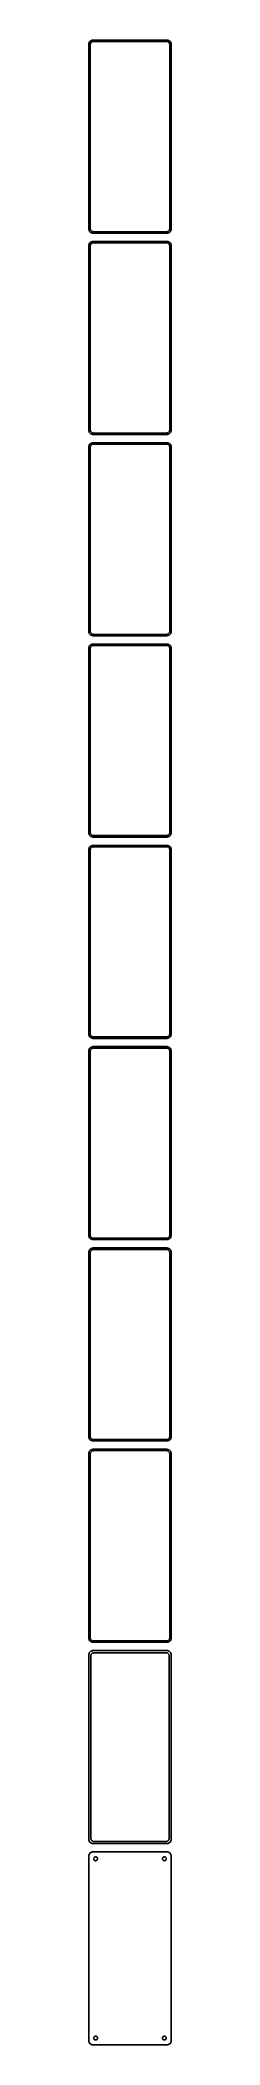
# Model space of a CAD drawing. Header units: metres. Extents: x -45 to 45, y 2085 to 4266.
import ezdxf

# ---------------------------------------------------------------- set-up
doc = ezdxf.new("R2010")
doc.units = ezdxf.units.M

msp = doc.modelspace()

# ---------------------------------------------------------------- linework, layer by layer
for p, q in [((-44.9606, 4261.63), (-45, 4261)), ((-45, 4261), (-45, 4061)), ((-44.8429, 4262.24), (-44.9606, 4261.63)), ((-44.6489, 4262.84), (-44.8429, 4262.24)), ((-44.3815, 4263.41), (-44.6489, 4262.84)), ((-44.0451, 4263.94), (-44.3815, 4263.41)), ((-43.6448, 4264.42), (-44.0451, 4263.94)), ((-43.1871, 4264.85), (-43.6448, 4264.42)), ((-43.5, 4260.5), (-43.4685, 4261)), ((-43.5, 4061.5), (-43.5, 4260.5)), ((-43.4685, 4261), (-43.3743, 4261.49)), ((-43.3743, 4261.49), (-43.2191, 4261.97)), ((-43.2191, 4261.97), (-43.0052, 4262.43)), ((-42.6791, 4265.22), (-43.1871, 4264.85)), ((-43.0052, 4262.43), (-42.7361, 4262.85)), ((-42.7361, 4262.85), (-42.4159, 4263.24)), ((-42.1289, 4265.52), (-42.6791, 4265.22)), ((-42.4159, 4263.24), (-42.0497, 4263.58)), ((-41.5451, 4265.76), (-42.1289, 4265.52)), ((-42.0497, 4263.58), (-41.6433, 4263.88)), ((-41.6433, 4263.88), (-41.2031, 4264.12)), ((-40.9369, 4265.91), (-41.5451, 4265.76)), ((-41.2031, 4264.12), (-40.7361, 4264.3)), ((-40.3139, 4265.99), (-40.9369, 4265.91)), ((-40.7361, 4264.3), (-40.2495, 4264.43)), ((40.3139, 4265.99), (-40.3139, 4265.99)), ((-40.2495, 4264.43), (-39.7512, 4264.49)), ((-39.7512, 4264.49), (39.7512, 4264.49)), ((39.7512, 4264.49), (40.2495, 4264.43)), ((40.2495, 4264.43), (40.7361, 4264.3)), ((40.9369, 4265.91), (40.3139, 4265.99)), ((40.7361, 4264.3), (41.2031, 4264.12)), ((41.5451, 4265.76), (40.9369, 4265.91)), ((41.2031, 4264.12), (41.6433, 4263.88)), ((42.1289, 4265.52), (41.5451, 4265.76)), ((41.6433, 4263.88), (42.0497, 4263.58)), ((42.0497, 4263.58), (42.4159, 4263.24)), ((42.6791, 4265.22), (42.1289, 4265.52)), ((42.4159, 4263.24), (42.7361, 4262.85)), ((43.1871, 4264.85), (42.6791, 4265.22)), ((42.7361, 4262.85), (43.0052, 4262.43)), ((43.0052, 4262.43), (43.2191, 4261.97)), ((43.6448, 4264.42), (43.1871, 4264.85)), ((43.2191, 4261.97), (43.3743, 4261.49)), ((43.3743, 4261.49), (43.4685, 4261)), ((43.4685, 4261), (43.5, 4260.5)), ((43.5, 4260.5), (43.5, 4061.5)), ((44.0451, 4263.94), (43.6448, 4264.42)), ((44.3815, 4263.41), (44.0451, 4263.94)), ((44.6489, 4262.84), (44.3815, 4263.41)), ((44.8429, 4262.24), (44.6489, 4262.84)), ((44.9606, 4261.63), (44.8429, 4262.24)), ((45, 4261), (44.9606, 4261.63)), ((45, 4061), (45, 4261)), ((-45, 4061), (-44.9606, 4060.37)), ((-44.9606, 4060.37), (-44.8429, 4059.76)), ((-44.8429, 4059.76), (-44.6489, 4059.16)), ((-44.6489, 4059.16), (-44.3815, 4058.59)), ((-44.3815, 4058.59), (-44.0451, 4058.06)), ((-44.0451, 4058.06), (-43.6448, 4057.58)), ((-43.6448, 4057.58), (-43.1871, 4057.15)), ((-43.4685, 4061), (-43.5, 4061.5)), ((-43.3743, 4060.51), (-43.4685, 4061)), ((-43.2191, 4060.03), (-43.3743, 4060.51)), ((-43.0052, 4059.57), (-43.2191, 4060.03)), ((-43.1871, 4057.15), (-42.6791, 4056.78)), ((-42.7361, 4059.15), (-43.0052, 4059.57)), ((-42.4159, 4058.76), (-42.7361, 4059.15)), ((-42.6791, 4056.78), (-42.1289, 4056.48)), ((-42.0497, 4058.42), (-42.4159, 4058.76)), ((-41.6433, 4058.12), (-42.0497, 4058.42)), ((-41.2031, 4057.88), (-41.6433, 4058.12)), ((-40.7361, 4057.7), (-41.2031, 4057.88)), ((-40.2495, 4057.57), (-40.7361, 4057.7)), ((-39.7512, 4057.51), (-40.2495, 4057.57)), ((39.7512, 4057.51), (-39.7512, 4057.51)), ((40.2495, 4057.57), (39.7512, 4057.51)), ((40.7361, 4057.7), (40.2495, 4057.57)), ((41.2031, 4057.88), (40.7361, 4057.7)), ((41.6433, 4058.12), (41.2031, 4057.88)), ((42.0497, 4058.42), (41.6433, 4058.12)), ((42.4159, 4058.76), (42.0497, 4058.42)), ((42.1289, 4056.48), (42.6791, 4056.78)), ((42.7361, 4059.15), (42.4159, 4058.76)), ((42.6791, 4056.78), (43.1871, 4057.15)), ((43.0052, 4059.57), (42.7361, 4059.15)), ((43.2191, 4060.03), (43.0052, 4059.57)), ((43.1871, 4057.15), (43.6448, 4057.58)), ((43.3743, 4060.51), (43.2191, 4060.03)), ((43.4685, 4061), (43.3743, 4060.51)), ((43.5, 4061.5), (43.4685, 4061)), ((43.6448, 4057.58), (44.0451, 4058.06)), ((44.0451, 4058.06), (44.3815, 4058.59)), ((44.3815, 4058.59), (44.6489, 4059.16)), ((44.6489, 4059.16), (44.8429, 4059.76)), ((44.8429, 4059.76), (44.9606, 4060.37)), ((44.9606, 4060.37), (45, 4061)), ((-44.9606, 4042.63), (-45, 4042)), ((-45, 4042), (-45, 3842)), ((-44.8429, 4043.24), (-44.9606, 4042.63)), ((-44.6489, 4043.84), (-44.8429, 4043.24)), ((-44.3815, 4044.41), (-44.6489, 4043.84)), ((-44.0451, 4044.94), (-44.3815, 4044.41)), ((-43.6448, 4045.42), (-44.0451, 4044.94)), ((-43.1871, 4045.85), (-43.6448, 4045.42)), ((-43.5, 4041.5), (-43.4685, 4042)), ((-43.5, 3842.5), (-43.5, 4041.5)), ((-43.4685, 4042), (-43.3743, 4042.49)), ((-43.3743, 4042.49), (-43.2191, 4042.97)), ((-43.2191, 4042.97), (-43.0052, 4043.43)), ((-42.6791, 4046.22), (-43.1871, 4045.85)), ((-43.0052, 4043.43), (-42.7361, 4043.85)), ((-42.7361, 4043.85), (-42.4159, 4044.24)), ((-42.1289, 4046.52), (-42.6791, 4046.22)), ((-42.4159, 4044.24), (-42.0497, 4044.58)), ((-42.1289, 4056.48), (-41.5451, 4056.24)), ((-41.5451, 4046.76), (-42.1289, 4046.52)), ((-42.0497, 4044.58), (-41.6433, 4044.88)), ((-41.6433, 4044.88), (-41.2031, 4045.12)), ((-41.5451, 4056.24), (-40.9369, 4056.09)), ((-40.9369, 4046.91), (-41.5451, 4046.76)), ((-41.2031, 4045.12), (-40.7361, 4045.3)), ((-40.9369, 4056.09), (-40.3139, 4056.01)), ((-40.3139, 4046.99), (-40.9369, 4046.91)), ((-40.7361, 4045.3), (-40.2495, 4045.43)), ((-40.3139, 4056.01), (40.3139, 4056.01)), ((40.3139, 4046.99), (-40.3139, 4046.99)), ((-40.2495, 4045.43), (-39.7512, 4045.49)), ((-39.7512, 4045.49), (39.7512, 4045.49)), ((39.7512, 4045.49), (40.2495, 4045.43)), ((40.2495, 4045.43), (40.7361, 4045.3)), ((40.3139, 4056.01), (40.9369, 4056.09)), ((40.9369, 4046.91), (40.3139, 4046.99)), ((40.7361, 4045.3), (41.2031, 4045.12)), ((40.9369, 4056.09), (41.5451, 4056.24)), ((41.5451, 4046.76), (40.9369, 4046.91)), ((41.2031, 4045.12), (41.6433, 4044.88)), ((41.5451, 4056.24), (42.1289, 4056.48)), ((42.1289, 4046.52), (41.5451, 4046.76)), ((41.6433, 4044.88), (42.0497, 4044.58)), ((42.0497, 4044.58), (42.4159, 4044.24)), ((42.6791, 4046.22), (42.1289, 4046.52)), ((42.4159, 4044.24), (42.7361, 4043.85)), ((43.1871, 4045.85), (42.6791, 4046.22)), ((42.7361, 4043.85), (43.0052, 4043.43)), ((43.0052, 4043.43), (43.2191, 4042.97)), ((43.6448, 4045.42), (43.1871, 4045.85)), ((43.2191, 4042.97), (43.3743, 4042.49)), ((43.3743, 4042.49), (43.4685, 4042)), ((43.4685, 4042), (43.5, 4041.5)), ((43.5, 4041.5), (43.5, 3842.5)), ((44.0451, 4044.94), (43.6448, 4045.42)), ((44.3815, 4044.41), (44.0451, 4044.94)), ((44.6489, 4043.84), (44.3815, 4044.41)), ((44.8429, 4043.24), (44.6489, 4043.84)), ((44.9606, 4042.63), (44.8429, 4043.24)), ((45, 4042), (44.9606, 4042.63)), ((45, 3842), (45, 4042)), ((-45, 3842), (-44.9606, 3841.37)), ((-44.9606, 3841.37), (-44.8429, 3840.76)), ((-44.8429, 3840.76), (-44.6489, 3840.16)), ((-44.6489, 3840.16), (-44.3815, 3839.59)), ((-44.3815, 3839.59), (-44.0451, 3839.06)), ((-44.0451, 3839.06), (-43.6448, 3838.58)), ((-43.6448, 3838.58), (-43.1871, 3838.15)), ((-43.4685, 3842), (-43.5, 3842.5)), ((-43.3743, 3841.51), (-43.4685, 3842)), ((-43.2191, 3841.03), (-43.3743, 3841.51)), ((-43.0052, 3840.57), (-43.2191, 3841.03)), ((-42.7361, 3840.15), (-43.0052, 3840.57)), ((-42.4159, 3839.76), (-42.7361, 3840.15)), ((-42.0497, 3839.42), (-42.4159, 3839.76)), ((-41.6433, 3839.12), (-42.0497, 3839.42)), ((-41.2031, 3838.88), (-41.6433, 3839.12)), ((-40.7361, 3838.7), (-41.2031, 3838.88)), ((-40.2495, 3838.57), (-40.7361, 3838.7)), ((-39.7512, 3838.51), (-40.2495, 3838.57)), ((40.2495, 3838.57), (39.7512, 3838.51)), ((40.7361, 3838.7), (40.2495, 3838.57)), ((41.2031, 3838.88), (40.7361, 3838.7)), ((41.6433, 3839.12), (41.2031, 3838.88)), ((42.0497, 3839.42), (41.6433, 3839.12)), ((42.4159, 3839.76), (42.0497, 3839.42)), ((42.7361, 3840.15), (42.4159, 3839.76)), ((43.0052, 3840.57), (42.7361, 3840.15)), ((43.2191, 3841.03), (43.0052, 3840.57)), ((43.1871, 3838.15), (43.6448, 3838.58)), ((43.3743, 3841.51), (43.2191, 3841.03)), ((43.4685, 3842), (43.3743, 3841.51)), ((43.5, 3842.5), (43.4685, 3842)), ((43.6448, 3838.58), (44.0451, 3839.06)), ((44.0451, 3839.06), (44.3815, 3839.59)), ((44.3815, 3839.59), (44.6489, 3840.16)), ((44.6489, 3840.16), (44.8429, 3840.76)), ((44.8429, 3840.76), (44.9606, 3841.37)), ((44.9606, 3841.37), (45, 3842)), ((-44.9606, 3823.63), (-45, 3823)), ((-45, 3823), (-45, 3623)), ((-44.8429, 3824.24), (-44.9606, 3823.63)), ((-44.6489, 3824.84), (-44.8429, 3824.24)), ((-44.3815, 3825.41), (-44.6489, 3824.84)), ((-44.0451, 3825.94), (-44.3815, 3825.41)), ((-43.6448, 3826.42), (-44.0451, 3825.94)), ((-43.1871, 3826.85), (-43.6448, 3826.42)), ((-43.5, 3822.5), (-43.4685, 3823)), ((-43.5, 3623.5), (-43.5, 3822.5)), ((-43.4685, 3823), (-43.3743, 3823.49)), ((-43.3743, 3823.49), (-43.2191, 3823.97)), ((-43.2191, 3823.97), (-43.0052, 3824.43)), ((-43.1871, 3838.15), (-42.6791, 3837.78)), ((-42.6791, 3827.22), (-43.1871, 3826.85)), ((-43.0052, 3824.43), (-42.7361, 3824.85)), ((-42.7361, 3824.85), (-42.4159, 3825.24)), ((-42.6791, 3837.78), (-42.1289, 3837.48)), ((-42.1289, 3827.52), (-42.6791, 3827.22)), ((-42.4159, 3825.24), (-42.0497, 3825.58)), ((-42.1289, 3837.48), (-41.5451, 3837.24)), ((-41.5451, 3827.76), (-42.1289, 3827.52)), ((-42.0497, 3825.58), (-41.6433, 3825.88)), ((-41.6433, 3825.88), (-41.2031, 3826.12)), ((-41.5451, 3837.24), (-40.9369, 3837.09)), ((-40.9369, 3827.91), (-41.5451, 3827.76)), ((-41.2031, 3826.12), (-40.7361, 3826.3)), ((-40.9369, 3837.09), (-40.3139, 3837.01)), ((-40.3139, 3827.99), (-40.9369, 3827.91)), ((-40.7361, 3826.3), (-40.2495, 3826.43)), ((-40.3139, 3837.01), (40.3139, 3837.01)), ((40.3139, 3827.99), (-40.3139, 3827.99)), ((-40.2495, 3826.43), (-39.7512, 3826.49)), ((39.7512, 3838.51), (-39.7512, 3838.51)), ((-39.7512, 3826.49), (39.7512, 3826.49)), ((39.7512, 3826.49), (40.2495, 3826.43)), ((40.2495, 3826.43), (40.7361, 3826.3)), ((40.3139, 3837.01), (40.9369, 3837.09)), ((40.9369, 3827.91), (40.3139, 3827.99)), ((40.7361, 3826.3), (41.2031, 3826.12)), ((40.9369, 3837.09), (41.5451, 3837.24)), ((41.5451, 3827.76), (40.9369, 3827.91)), ((41.2031, 3826.12), (41.6433, 3825.88)), ((41.5451, 3837.24), (42.1289, 3837.48)), ((42.1289, 3827.52), (41.5451, 3827.76)), ((41.6433, 3825.88), (42.0497, 3825.58)), ((42.0497, 3825.58), (42.4159, 3825.24)), ((42.1289, 3837.48), (42.6791, 3837.78)), ((42.6791, 3827.22), (42.1289, 3827.52)), ((42.4159, 3825.24), (42.7361, 3824.85)), ((42.6791, 3837.78), (43.1871, 3838.15)), ((43.1871, 3826.85), (42.6791, 3827.22)), ((42.7361, 3824.85), (43.0052, 3824.43)), ((43.0052, 3824.43), (43.2191, 3823.97)), ((43.6448, 3826.42), (43.1871, 3826.85)), ((43.2191, 3823.97), (43.3743, 3823.49)), ((43.3743, 3823.49), (43.4685, 3823)), ((43.4685, 3823), (43.5, 3822.5)), ((43.5, 3822.5), (43.5, 3623.5)), ((44.0451, 3825.94), (43.6448, 3826.42)), ((44.3815, 3825.41), (44.0451, 3825.94)), ((44.6489, 3824.84), (44.3815, 3825.41)), ((44.8429, 3824.24), (44.6489, 3824.84)), ((44.9606, 3823.63), (44.8429, 3824.24)), ((45, 3823), (44.9606, 3823.63)), ((45, 3623), (45, 3823)), ((-45, 3623), (-44.9606, 3622.37)), ((-44.9606, 3622.37), (-44.8429, 3621.76)), ((-44.8429, 3621.76), (-44.6489, 3621.16)), ((-44.6489, 3621.16), (-44.3815, 3620.59)), ((-44.3815, 3620.59), (-44.0451, 3620.06)), ((-43.4685, 3623), (-43.5, 3623.5)), ((-43.3743, 3622.51), (-43.4685, 3623)), ((-43.2191, 3622.03), (-43.3743, 3622.51)), ((-43.0052, 3621.57), (-43.2191, 3622.03)), ((-42.7361, 3621.15), (-43.0052, 3621.57)), ((-42.4159, 3620.76), (-42.7361, 3621.15)), ((-42.0497, 3620.42), (-42.4159, 3620.76)), ((42.4159, 3620.76), (42.0497, 3620.42)), ((42.7361, 3621.15), (42.4159, 3620.76)), ((43.0052, 3621.57), (42.7361, 3621.15)), ((43.2191, 3622.03), (43.0052, 3621.57)), ((43.3743, 3622.51), (43.2191, 3622.03)), ((43.4685, 3623), (43.3743, 3622.51)), ((43.5, 3623.5), (43.4685, 3623)), ((44.0451, 3620.06), (44.3815, 3620.59)), ((44.3815, 3620.59), (44.6489, 3621.16)), ((44.6489, 3621.16), (44.8429, 3621.76)), ((44.8429, 3621.76), (44.9606, 3622.37)), ((44.9606, 3622.37), (45, 3623)), ((-44.9606, 3604.63), (-45, 3604)), ((-45, 3604), (-45, 3404)), ((-44.8429, 3605.24), (-44.9606, 3604.63)), ((-44.6489, 3605.84), (-44.8429, 3605.24)), ((-44.3815, 3606.41), (-44.6489, 3605.84)), ((-44.0451, 3606.94), (-44.3815, 3606.41)), ((-44.0451, 3620.06), (-43.6448, 3619.58)), ((-43.6448, 3607.42), (-44.0451, 3606.94)), ((-43.6448, 3619.58), (-43.1871, 3619.15)), ((-43.1871, 3607.85), (-43.6448, 3607.42)), ((-43.5, 3603.5), (-43.4685, 3604)), ((-43.5, 3404.5), (-43.5, 3603.5)), ((-43.4685, 3604), (-43.3743, 3604.49)), ((-43.3743, 3604.49), (-43.2191, 3604.97)), ((-43.2191, 3604.97), (-43.0052, 3605.43)), ((-43.1871, 3619.15), (-42.6791, 3618.78)), ((-42.6791, 3608.22), (-43.1871, 3607.85)), ((-43.0052, 3605.43), (-42.7361, 3605.85)), ((-42.7361, 3605.85), (-42.4159, 3606.24)), ((-42.6791, 3618.78), (-42.1289, 3618.48)), ((-42.1289, 3608.52), (-42.6791, 3608.22)), ((-42.4159, 3606.24), (-42.0497, 3606.58)), ((-42.1289, 3618.48), (-41.5451, 3618.24)), ((-41.5451, 3608.76), (-42.1289, 3608.52)), ((-41.6433, 3620.12), (-42.0497, 3620.42)), ((-42.0497, 3606.58), (-41.6433, 3606.88)), ((-41.2031, 3619.88), (-41.6433, 3620.12)), ((-41.6433, 3606.88), (-41.2031, 3607.12)), ((-41.5451, 3618.24), (-40.9369, 3618.09)), ((-40.9369, 3608.91), (-41.5451, 3608.76)), ((-40.7361, 3619.7), (-41.2031, 3619.88)), ((-41.2031, 3607.12), (-40.7361, 3607.3)), ((-40.9369, 3618.09), (-40.3139, 3618.01)), ((-40.3139, 3608.99), (-40.9369, 3608.91)), ((-40.2495, 3619.57), (-40.7361, 3619.7)), ((-40.7361, 3607.3), (-40.2495, 3607.43)), ((-40.3139, 3618.01), (40.3139, 3618.01)), ((40.3139, 3608.99), (-40.3139, 3608.99)), ((-39.7512, 3619.51), (-40.2495, 3619.57)), ((-40.2495, 3607.43), (-39.7512, 3607.49)), ((39.7512, 3619.51), (-39.7512, 3619.51)), ((-39.7512, 3607.49), (39.7512, 3607.49)), ((40.2495, 3619.57), (39.7512, 3619.51)), ((39.7512, 3607.49), (40.2495, 3607.43)), ((40.7361, 3619.7), (40.2495, 3619.57)), ((40.2495, 3607.43), (40.7361, 3607.3)), ((40.3139, 3618.01), (40.9369, 3618.09)), ((40.9369, 3608.91), (40.3139, 3608.99)), ((41.2031, 3619.88), (40.7361, 3619.7)), ((40.7361, 3607.3), (41.2031, 3607.12)), ((40.9369, 3618.09), (41.5451, 3618.24)), ((41.5451, 3608.76), (40.9369, 3608.91)), ((41.6433, 3620.12), (41.2031, 3619.88)), ((41.2031, 3607.12), (41.6433, 3606.88)), ((41.5451, 3618.24), (42.1289, 3618.48)), ((42.1289, 3608.52), (41.5451, 3608.76)), ((42.0497, 3620.42), (41.6433, 3620.12)), ((41.6433, 3606.88), (42.0497, 3606.58)), ((42.0497, 3606.58), (42.4159, 3606.24)), ((42.1289, 3618.48), (42.6791, 3618.78)), ((42.6791, 3608.22), (42.1289, 3608.52)), ((42.4159, 3606.24), (42.7361, 3605.85)), ((42.6791, 3618.78), (43.1871, 3619.15)), ((43.1871, 3607.85), (42.6791, 3608.22)), ((42.7361, 3605.85), (43.0052, 3605.43)), ((43.0052, 3605.43), (43.2191, 3604.97)), ((43.1871, 3619.15), (43.6448, 3619.58)), ((43.6448, 3607.42), (43.1871, 3607.85)), ((43.2191, 3604.97), (43.3743, 3604.49)), ((43.3743, 3604.49), (43.4685, 3604)), ((43.4685, 3604), (43.5, 3603.5)), ((43.5, 3603.5), (43.5, 3404.5)), ((43.6448, 3619.58), (44.0451, 3620.06)), ((44.0451, 3606.94), (43.6448, 3607.42)), ((44.3815, 3606.41), (44.0451, 3606.94)), ((44.6489, 3605.84), (44.3815, 3606.41)), ((44.8429, 3605.24), (44.6489, 3605.84)), ((44.9606, 3604.63), (44.8429, 3605.24)), ((45, 3604), (44.9606, 3604.63)), ((45, 3404), (45, 3604)), ((-45, 3404), (-44.9606, 3403.37)), ((-44.9606, 3403.37), (-44.8429, 3402.76)), ((-44.8429, 3402.76), (-44.6489, 3402.16)), ((-43.4685, 3404), (-43.5, 3404.5)), ((-43.3743, 3403.51), (-43.4685, 3404)), ((-43.2191, 3403.03), (-43.3743, 3403.51)), ((-43.0052, 3402.57), (-43.2191, 3403.03)), ((-42.7361, 3402.15), (-43.0052, 3402.57)), ((43.0052, 3402.57), (42.7361, 3402.15)), ((43.2191, 3403.03), (43.0052, 3402.57)), ((43.3743, 3403.51), (43.2191, 3403.03)), ((43.4685, 3404), (43.3743, 3403.51)), ((43.5, 3404.5), (43.4685, 3404)), ((44.6489, 3402.16), (44.8429, 3402.76)), ((44.8429, 3402.76), (44.9606, 3403.37)), ((44.9606, 3403.37), (45, 3404)), ((-44.9606, 3385.63), (-45, 3385)), ((-45, 3385), (-45, 3185)), ((-44.8429, 3386.24), (-44.9606, 3385.63)), ((-44.6489, 3386.84), (-44.8429, 3386.24)), ((-44.6489, 3402.16), (-44.3815, 3401.59)), ((-44.3815, 3387.41), (-44.6489, 3386.84)), ((-44.3815, 3401.59), (-44.0451, 3401.06)), ((-44.0451, 3387.94), (-44.3815, 3387.41)), ((-44.0451, 3401.06), (-43.6448, 3400.58)), ((-43.6448, 3388.42), (-44.0451, 3387.94)), ((-43.6448, 3400.58), (-43.1871, 3400.15)), ((-43.1871, 3388.85), (-43.6448, 3388.42)), ((-43.5, 3384.5), (-43.4685, 3385)), ((-43.5, 3185.5), (-43.5, 3384.5)), ((-43.4685, 3385), (-43.3743, 3385.49)), ((-43.3743, 3385.49), (-43.2191, 3385.97)), ((-43.2191, 3385.97), (-43.0052, 3386.43)), ((-43.1871, 3400.15), (-42.6791, 3399.78)), ((-42.6791, 3389.22), (-43.1871, 3388.85)), ((-43.0052, 3386.43), (-42.7361, 3386.85)), ((-42.4159, 3401.76), (-42.7361, 3402.15)), ((-42.7361, 3386.85), (-42.4159, 3387.24)), ((-42.6791, 3399.78), (-42.1289, 3399.48)), ((-42.1289, 3389.52), (-42.6791, 3389.22)), ((-42.0497, 3401.42), (-42.4159, 3401.76)), ((-42.4159, 3387.24), (-42.0497, 3387.58)), ((-42.1289, 3399.48), (-41.5451, 3399.24)), ((-41.5451, 3389.76), (-42.1289, 3389.52)), ((-41.6433, 3401.12), (-42.0497, 3401.42)), ((-42.0497, 3387.58), (-41.6433, 3387.88)), ((-41.2031, 3400.88), (-41.6433, 3401.12)), ((-41.6433, 3387.88), (-41.2031, 3388.12)), ((-41.5451, 3399.24), (-40.9369, 3399.09)), ((-40.9369, 3389.91), (-41.5451, 3389.76)), ((-40.7361, 3400.7), (-41.2031, 3400.88)), ((-41.2031, 3388.12), (-40.7361, 3388.3)), ((-40.9369, 3399.09), (-40.3139, 3399.01)), ((-40.3139, 3389.99), (-40.9369, 3389.91)), ((-40.2495, 3400.57), (-40.7361, 3400.7)), ((-40.7361, 3388.3), (-40.2495, 3388.43)), ((-40.3139, 3399.01), (40.3139, 3399.01)), ((40.3139, 3389.99), (-40.3139, 3389.99)), ((-39.7512, 3400.51), (-40.2495, 3400.57)), ((-40.2495, 3388.43), (-39.7512, 3388.49)), ((39.7512, 3400.51), (-39.7512, 3400.51)), ((-39.7512, 3388.49), (39.7512, 3388.49)), ((40.2495, 3400.57), (39.7512, 3400.51)), ((39.7512, 3388.49), (40.2495, 3388.43)), ((40.7361, 3400.7), (40.2495, 3400.57)), ((40.2495, 3388.43), (40.7361, 3388.3)), ((40.3139, 3399.01), (40.9369, 3399.09)), ((40.9369, 3389.91), (40.3139, 3389.99)), ((41.2031, 3400.88), (40.7361, 3400.7)), ((40.7361, 3388.3), (41.2031, 3388.12)), ((40.9369, 3399.09), (41.5451, 3399.24)), ((41.5451, 3389.76), (40.9369, 3389.91)), ((41.6433, 3401.12), (41.2031, 3400.88)), ((41.2031, 3388.12), (41.6433, 3387.88)), ((41.5451, 3399.24), (42.1289, 3399.48)), ((42.1289, 3389.52), (41.5451, 3389.76)), ((42.0497, 3401.42), (41.6433, 3401.12)), ((41.6433, 3387.88), (42.0497, 3387.58)), ((42.4159, 3401.76), (42.0497, 3401.42)), ((42.0497, 3387.58), (42.4159, 3387.24)), ((42.1289, 3399.48), (42.6791, 3399.78)), ((42.6791, 3389.22), (42.1289, 3389.52)), ((42.7361, 3402.15), (42.4159, 3401.76)), ((42.4159, 3387.24), (42.7361, 3386.85)), ((42.6791, 3399.78), (43.1871, 3400.15)), ((43.1871, 3388.85), (42.6791, 3389.22)), ((42.7361, 3386.85), (43.0052, 3386.43)), ((43.0052, 3386.43), (43.2191, 3385.97)), ((43.1871, 3400.15), (43.6448, 3400.58)), ((43.6448, 3388.42), (43.1871, 3388.85)), ((43.2191, 3385.97), (43.3743, 3385.49)), ((43.3743, 3385.49), (43.4685, 3385)), ((43.4685, 3385), (43.5, 3384.5)), ((43.5, 3384.5), (43.5, 3185.5)), ((43.6448, 3400.58), (44.0451, 3401.06)), ((44.0451, 3387.94), (43.6448, 3388.42)), ((44.0451, 3401.06), (44.3815, 3401.59)), ((44.3815, 3387.41), (44.0451, 3387.94)), ((44.3815, 3401.59), (44.6489, 3402.16)), ((44.6489, 3386.84), (44.3815, 3387.41)), ((44.8429, 3386.24), (44.6489, 3386.84)), ((44.9606, 3385.63), (44.8429, 3386.24)), ((45, 3385), (44.9606, 3385.63)), ((45, 3185), (45, 3385)), ((-45, 3185), (-44.9606, 3184.37)), ((-44.9606, 3184.37), (-44.8429, 3183.76)), ((-43.4685, 3185), (-43.5, 3185.5)), ((-43.3743, 3184.51), (-43.4685, 3185)), ((-43.2191, 3184.03), (-43.3743, 3184.51)), ((43.3743, 3184.51), (43.2191, 3184.03)), ((43.4685, 3185), (43.3743, 3184.51)), ((43.5, 3185.5), (43.4685, 3185)), ((44.8429, 3183.76), (44.9606, 3184.37)), ((44.9606, 3184.37), (45, 3185)), ((-44.9606, 3166.63), (-45, 3166)), ((-45, 3166), (-45, 2966)), ((-44.8429, 3167.24), (-44.9606, 3166.63)), ((-44.8429, 3183.76), (-44.6489, 3183.16)), ((-44.6489, 3167.84), (-44.8429, 3167.24)), ((-44.6489, 3183.16), (-44.3815, 3182.59)), ((-44.3815, 3168.41), (-44.6489, 3167.84)), ((-44.3815, 3182.59), (-44.0451, 3182.06)), ((-44.0451, 3168.94), (-44.3815, 3168.41)), ((-44.0451, 3182.06), (-43.6448, 3181.58)), ((-43.6448, 3169.42), (-44.0451, 3168.94)), ((-43.6448, 3181.58), (-43.1871, 3181.15)), ((-43.1871, 3169.85), (-43.6448, 3169.42)), ((-43.5, 3165.5), (-43.4685, 3166)), ((-43.5, 2966.5), (-43.5, 3165.5)), ((-43.4685, 3166), (-43.3743, 3166.49)), ((-43.3743, 3166.49), (-43.2191, 3166.97)), ((-43.0052, 3183.57), (-43.2191, 3184.03)), ((-43.2191, 3166.97), (-43.0052, 3167.43)), ((-43.1871, 3181.15), (-42.6791, 3180.78)), ((-42.6791, 3170.22), (-43.1871, 3169.85)), ((-42.7361, 3183.15), (-43.0052, 3183.57)), ((-43.0052, 3167.43), (-42.7361, 3167.85)), ((-42.4159, 3182.76), (-42.7361, 3183.15)), ((-42.7361, 3167.85), (-42.4159, 3168.24)), ((-42.6791, 3180.78), (-42.1289, 3180.48)), ((-42.1289, 3170.52), (-42.6791, 3170.22)), ((-42.0497, 3182.42), (-42.4159, 3182.76)), ((-42.4159, 3168.24), (-42.0497, 3168.58)), ((-42.1289, 3180.48), (-41.5451, 3180.24)), ((-41.5451, 3170.76), (-42.1289, 3170.52)), ((-41.6433, 3182.12), (-42.0497, 3182.42)), ((-42.0497, 3168.58), (-41.6433, 3168.88)), ((-41.2031, 3181.88), (-41.6433, 3182.12)), ((-41.6433, 3168.88), (-41.2031, 3169.12)), ((-41.5451, 3180.24), (-40.9369, 3180.09)), ((-40.9369, 3170.91), (-41.5451, 3170.76)), ((-40.7361, 3181.7), (-41.2031, 3181.88)), ((-41.2031, 3169.12), (-40.7361, 3169.3)), ((-40.9369, 3180.09), (-40.3139, 3180.01)), ((-40.3139, 3170.99), (-40.9369, 3170.91)), ((-40.2495, 3181.57), (-40.7361, 3181.7)), ((-40.7361, 3169.3), (-40.2495, 3169.43)), ((-40.3139, 3180.01), (40.3139, 3180.01)), ((40.3139, 3170.99), (-40.3139, 3170.99)), ((-39.7512, 3181.51), (-40.2495, 3181.57)), ((-40.2495, 3169.43), (-39.7512, 3169.49)), ((39.7512, 3181.51), (-39.7512, 3181.51)), ((-39.7512, 3169.49), (39.7512, 3169.49)), ((40.2495, 3181.57), (39.7512, 3181.51)), ((39.7512, 3169.49), (40.2495, 3169.43)), ((40.7361, 3181.7), (40.2495, 3181.57)), ((40.2495, 3169.43), (40.7361, 3169.3)), ((40.3139, 3180.01), (40.9369, 3180.09)), ((40.9369, 3170.91), (40.3139, 3170.99)), ((41.2031, 3181.88), (40.7361, 3181.7)), ((40.7361, 3169.3), (41.2031, 3169.12)), ((40.9369, 3180.09), (41.5451, 3180.24)), ((41.5451, 3170.76), (40.9369, 3170.91)), ((41.6433, 3182.12), (41.2031, 3181.88)), ((41.2031, 3169.12), (41.6433, 3168.88)), ((41.5451, 3180.24), (42.1289, 3180.48)), ((42.1289, 3170.52), (41.5451, 3170.76)), ((42.0497, 3182.42), (41.6433, 3182.12)), ((41.6433, 3168.88), (42.0497, 3168.58)), ((42.4159, 3182.76), (42.0497, 3182.42)), ((42.0497, 3168.58), (42.4159, 3168.24)), ((42.1289, 3180.48), (42.6791, 3180.78)), ((42.6791, 3170.22), (42.1289, 3170.52)), ((42.7361, 3183.15), (42.4159, 3182.76)), ((42.4159, 3168.24), (42.7361, 3167.85)), ((42.6791, 3180.78), (43.1871, 3181.15)), ((43.1871, 3169.85), (42.6791, 3170.22)), ((43.0052, 3183.57), (42.7361, 3183.15)), ((42.7361, 3167.85), (43.0052, 3167.43)), ((43.2191, 3184.03), (43.0052, 3183.57)), ((43.0052, 3167.43), (43.2191, 3166.97)), ((43.1871, 3181.15), (43.6448, 3181.58)), ((43.6448, 3169.42), (43.1871, 3169.85)), ((43.2191, 3166.97), (43.3743, 3166.49)), ((43.3743, 3166.49), (43.4685, 3166)), ((43.4685, 3166), (43.5, 3165.5)), ((43.5, 3165.5), (43.5, 2966.5)), ((43.6448, 3181.58), (44.0451, 3182.06)), ((44.0451, 3168.94), (43.6448, 3169.42)), ((44.0451, 3182.06), (44.3815, 3182.59)), ((44.3815, 3168.41), (44.0451, 3168.94)), ((44.3815, 3182.59), (44.6489, 3183.16)), ((44.6489, 3167.84), (44.3815, 3168.41)), ((44.6489, 3183.16), (44.8429, 3183.76)), ((44.8429, 3167.24), (44.6489, 3167.84)), ((44.9606, 3166.63), (44.8429, 3167.24)), ((45, 3166), (44.9606, 3166.63)), ((45, 2966), (45, 3166)), ((-43.4685, 2966), (-43.5, 2966.5)), ((43.5, 2966.5), (43.4685, 2966)), ((-45, 2966), (-44.9606, 2965.37)), ((-44.9606, 2947.63), (-45, 2947)), ((-45, 2947), (-45, 2747)), ((-44.9606, 2965.37), (-44.8429, 2964.76)), ((-44.8429, 2948.24), (-44.9606, 2947.63)), ((-44.8429, 2964.76), (-44.6489, 2964.16)), ((-44.6489, 2948.84), (-44.8429, 2948.24)), ((-44.6489, 2964.16), (-44.3815, 2963.59)), ((-44.3815, 2949.41), (-44.6489, 2948.84)), ((-44.3815, 2963.59), (-44.0451, 2963.06)), ((-44.0451, 2949.94), (-44.3815, 2949.41)), ((-44.0451, 2963.06), (-43.6448, 2962.58)), ((-43.6448, 2950.42), (-44.0451, 2949.94)), ((-43.6448, 2962.58), (-43.1871, 2962.15)), ((-43.1871, 2950.85), (-43.6448, 2950.42)), ((-43.5, 2946.5), (-43.4685, 2947)), ((-43.5, 2747.5), (-43.5, 2946.5)), ((-43.3743, 2965.51), (-43.4685, 2966)), ((-43.4685, 2947), (-43.3743, 2947.49)), ((-43.2191, 2965.03), (-43.3743, 2965.51)), ((-43.3743, 2947.49), (-43.2191, 2947.97)), ((-43.0052, 2964.57), (-43.2191, 2965.03)), ((-43.2191, 2947.97), (-43.0052, 2948.43)), ((-43.1871, 2962.15), (-42.6791, 2961.78)), ((-42.6791, 2951.22), (-43.1871, 2950.85)), ((-42.7361, 2964.15), (-43.0052, 2964.57)), ((-43.0052, 2948.43), (-42.7361, 2948.85)), ((-42.4159, 2963.76), (-42.7361, 2964.15)), ((-42.7361, 2948.85), (-42.4159, 2949.24)), ((-42.6791, 2961.78), (-42.1289, 2961.48)), ((-42.1289, 2951.52), (-42.6791, 2951.22)), ((-42.0497, 2963.42), (-42.4159, 2963.76)), ((-42.4159, 2949.24), (-42.0497, 2949.58)), ((-42.1289, 2961.48), (-41.5451, 2961.24)), ((-41.5451, 2951.76), (-42.1289, 2951.52)), ((-41.6433, 2963.12), (-42.0497, 2963.42)), ((-42.0497, 2949.58), (-41.6433, 2949.88)), ((-41.2031, 2962.88), (-41.6433, 2963.12)), ((-41.6433, 2949.88), (-41.2031, 2950.12)), ((-41.5451, 2961.24), (-40.9369, 2961.09)), ((-40.9369, 2951.91), (-41.5451, 2951.76)), ((-40.7361, 2962.7), (-41.2031, 2962.88)), ((-41.2031, 2950.12), (-40.7361, 2950.3)), ((-40.9369, 2961.09), (-40.3139, 2961.01)), ((-40.3139, 2951.99), (-40.9369, 2951.91)), ((-40.2495, 2962.57), (-40.7361, 2962.7)), ((-40.7361, 2950.3), (-40.2495, 2950.43)), ((-40.3139, 2961.01), (40.3139, 2961.01)), ((40.3139, 2951.99), (-40.3139, 2951.99)), ((-39.7512, 2962.51), (-40.2495, 2962.57)), ((-40.2495, 2950.43), (-39.7512, 2950.49)), ((39.7512, 2962.51), (-39.7512, 2962.51)), ((-39.7512, 2950.49), (39.7512, 2950.49)), ((40.2495, 2962.57), (39.7512, 2962.51)), ((39.7512, 2950.49), (40.2495, 2950.43)), ((40.7361, 2962.7), (40.2495, 2962.57)), ((40.2495, 2950.43), (40.7361, 2950.3)), ((40.3139, 2961.01), (40.9369, 2961.09)), ((40.9369, 2951.91), (40.3139, 2951.99)), ((41.2031, 2962.88), (40.7361, 2962.7)), ((40.7361, 2950.3), (41.2031, 2950.12)), ((40.9369, 2961.09), (41.5451, 2961.24)), ((41.5451, 2951.76), (40.9369, 2951.91)), ((41.6433, 2963.12), (41.2031, 2962.88)), ((41.2031, 2950.12), (41.6433, 2949.88)), ((41.5451, 2961.24), (42.1289, 2961.48)), ((42.1289, 2951.52), (41.5451, 2951.76)), ((42.0497, 2963.42), (41.6433, 2963.12)), ((41.6433, 2949.88), (42.0497, 2949.58)), ((42.4159, 2963.76), (42.0497, 2963.42)), ((42.0497, 2949.58), (42.4159, 2949.24)), ((42.1289, 2961.48), (42.6791, 2961.78)), ((42.6791, 2951.22), (42.1289, 2951.52)), ((42.7361, 2964.15), (42.4159, 2963.76)), ((42.4159, 2949.24), (42.7361, 2948.85)), ((42.6791, 2961.78), (43.1871, 2962.15)), ((43.1871, 2950.85), (42.6791, 2951.22)), ((43.0052, 2964.57), (42.7361, 2964.15)), ((42.7361, 2948.85), (43.0052, 2948.43)), ((43.2191, 2965.03), (43.0052, 2964.57)), ((43.0052, 2948.43), (43.2191, 2947.97)), ((43.1871, 2962.15), (43.6448, 2962.58)), ((43.6448, 2950.42), (43.1871, 2950.85)), ((43.3743, 2965.51), (43.2191, 2965.03)), ((43.2191, 2947.97), (43.3743, 2947.49)), ((43.4685, 2966), (43.3743, 2965.51)), ((43.3743, 2947.49), (43.4685, 2947)), ((43.4685, 2947), (43.5, 2946.5)), ((43.5, 2946.5), (43.5, 2747.5)), ((43.6448, 2962.58), (44.0451, 2963.06)), ((44.0451, 2949.94), (43.6448, 2950.42)), ((44.0451, 2963.06), (44.3815, 2963.59)), ((44.3815, 2949.41), (44.0451, 2949.94)), ((44.3815, 2963.59), (44.6489, 2964.16)), ((44.6489, 2948.84), (44.3815, 2949.41)), ((44.6489, 2964.16), (44.8429, 2964.76)), ((44.8429, 2948.24), (44.6489, 2948.84)), ((44.8429, 2964.76), (44.9606, 2965.37)), ((44.9606, 2947.63), (44.8429, 2948.24)), ((44.9606, 2965.37), (45, 2966)), ((45, 2947), (44.9606, 2947.63)), ((45, 2747), (45, 2947)), ((-45, 2747), (-44.9606, 2746.37)), ((-44.9606, 2728.63), (-45, 2728)), ((-45, 2728), (-45, 2528)), ((-44.9606, 2746.37), (-44.8429, 2745.76)), ((-44.8429, 2729.24), (-44.9606, 2728.63)), ((-44.8429, 2745.76), (-44.6489, 2745.16)), ((-44.6489, 2729.84), (-44.8429, 2729.24)), ((-44.6489, 2745.16), (-44.3815, 2744.59)), ((-44.3815, 2730.41), (-44.6489, 2729.84)), ((-44.3815, 2744.59), (-44.0451, 2744.06)), ((-44.0451, 2730.94), (-44.3815, 2730.41)), ((-44.0451, 2744.06), (-43.6448, 2743.58)), ((-43.6448, 2731.42), (-44.0451, 2730.94)), ((-43.6448, 2743.58), (-43.1871, 2743.15)), ((-43.1871, 2731.85), (-43.6448, 2731.42)), ((-43.4685, 2747), (-43.5, 2747.5)), ((-43.5, 2727.5), (-43.4685, 2728)), ((-43.5, 2528.5), (-43.5, 2727.5)), ((-43.3743, 2746.51), (-43.4685, 2747)), ((-43.4685, 2728), (-43.3743, 2728.49)), ((-43.2191, 2746.03), (-43.3743, 2746.51)), ((-43.3743, 2728.49), (-43.2191, 2728.97)), ((-43.0052, 2745.57), (-43.2191, 2746.03)), ((-43.2191, 2728.97), (-43.0052, 2729.43)), ((-43.1871, 2743.15), (-42.6791, 2742.78)), ((-42.6791, 2732.22), (-43.1871, 2731.85)), ((-42.7361, 2745.15), (-43.0052, 2745.57)), ((-43.0052, 2729.43), (-42.7361, 2729.85)), ((-42.4159, 2744.76), (-42.7361, 2745.15)), ((-42.7361, 2729.85), (-42.4159, 2730.24)), ((-42.6791, 2742.78), (-42.1289, 2742.48)), ((-42.1289, 2732.52), (-42.6791, 2732.22)), ((-42.0497, 2744.42), (-42.4159, 2744.76)), ((-42.4159, 2730.24), (-42.0497, 2730.58)), ((-42.1289, 2742.48), (-41.5451, 2742.24)), ((-41.5451, 2732.76), (-42.1289, 2732.52)), ((-41.6433, 2744.12), (-42.0497, 2744.42)), ((-42.0497, 2730.58), (-41.6433, 2730.88)), ((-41.2031, 2743.88), (-41.6433, 2744.12)), ((-41.6433, 2730.88), (-41.2031, 2731.12)), ((-41.5451, 2742.24), (-40.9369, 2742.09)), ((-40.9369, 2732.91), (-41.5451, 2732.76)), ((-40.7361, 2743.7), (-41.2031, 2743.88)), ((-41.2031, 2731.12), (-40.7361, 2731.3)), ((-40.9369, 2742.09), (-40.3139, 2742.01)), ((-40.3139, 2732.99), (-40.9369, 2732.91)), ((-40.2495, 2743.57), (-40.7361, 2743.7)), ((-40.7361, 2731.3), (-40.2495, 2731.43)), ((-40.3139, 2742.01), (40.3139, 2742.01)), ((40.3139, 2732.99), (-40.3139, 2732.99)), ((-39.7512, 2743.51), (-40.2495, 2743.57)), ((-40.2495, 2731.43), (-39.7512, 2731.49)), ((39.7512, 2743.51), (-39.7512, 2743.51)), ((-39.7512, 2731.49), (39.7512, 2731.49)), ((40.2495, 2743.57), (39.7512, 2743.51)), ((39.7512, 2731.49), (40.2495, 2731.43)), ((40.7361, 2743.7), (40.2495, 2743.57)), ((40.2495, 2731.43), (40.7361, 2731.3)), ((40.3139, 2742.01), (40.9369, 2742.09)), ((40.9369, 2732.91), (40.3139, 2732.99)), ((41.2031, 2743.88), (40.7361, 2743.7)), ((40.7361, 2731.3), (41.2031, 2731.12)), ((40.9369, 2742.09), (41.5451, 2742.24)), ((41.5451, 2732.76), (40.9369, 2732.91)), ((41.6433, 2744.12), (41.2031, 2743.88)), ((41.2031, 2731.12), (41.6433, 2730.88)), ((41.5451, 2742.24), (42.1289, 2742.48)), ((42.1289, 2732.52), (41.5451, 2732.76)), ((42.0497, 2744.42), (41.6433, 2744.12)), ((41.6433, 2730.88), (42.0497, 2730.58)), ((42.4159, 2744.76), (42.0497, 2744.42)), ((42.0497, 2730.58), (42.4159, 2730.24)), ((42.1289, 2742.48), (42.6791, 2742.78)), ((42.6791, 2732.22), (42.1289, 2732.52)), ((42.7361, 2745.15), (42.4159, 2744.76)), ((42.4159, 2730.24), (42.7361, 2729.85)), ((42.6791, 2742.78), (43.1871, 2743.15)), ((43.1871, 2731.85), (42.6791, 2732.22)), ((43.0052, 2745.57), (42.7361, 2745.15)), ((42.7361, 2729.85), (43.0052, 2729.43)), ((43.2191, 2746.03), (43.0052, 2745.57)), ((43.0052, 2729.43), (43.2191, 2728.97)), ((43.1871, 2743.15), (43.6448, 2743.58)), ((43.6448, 2731.42), (43.1871, 2731.85)), ((43.3743, 2746.51), (43.2191, 2746.03)), ((43.2191, 2728.97), (43.3743, 2728.49)), ((43.4685, 2747), (43.3743, 2746.51)), ((43.3743, 2728.49), (43.4685, 2728)), ((43.5, 2747.5), (43.4685, 2747)), ((43.4685, 2728), (43.5, 2727.5)), ((43.5, 2727.5), (43.5, 2528.5)), ((43.6448, 2743.58), (44.0451, 2744.06)), ((44.0451, 2730.94), (43.6448, 2731.42)), ((44.0451, 2744.06), (44.3815, 2744.59)), ((44.3815, 2730.41), (44.0451, 2730.94)), ((44.3815, 2744.59), (44.6489, 2745.16)), ((44.6489, 2729.84), (44.3815, 2730.41)), ((44.6489, 2745.16), (44.8429, 2745.76)), ((44.8429, 2729.24), (44.6489, 2729.84)), ((44.8429, 2745.76), (44.9606, 2746.37)), ((44.9606, 2728.63), (44.8429, 2729.24)), ((44.9606, 2746.37), (45, 2747)), ((45, 2728), (44.9606, 2728.63)), ((45, 2528), (45, 2728)), ((-45, 2528), (-44.9606, 2527.37)), ((-44.9606, 2509.63), (-45, 2509)), ((-45, 2509), (-45, 2309)), ((-44.9606, 2527.37), (-44.8429, 2526.76)), ((-44.8429, 2510.24), (-44.9606, 2509.63)), ((-44.8429, 2526.76), (-44.6489, 2526.16)), ((-44.6489, 2510.84), (-44.8429, 2510.24)), ((-44.6489, 2526.16), (-44.3815, 2525.59)), ((-44.3815, 2511.41), (-44.6489, 2510.84)), ((-44.3815, 2525.59), (-44.0451, 2525.06)), ((-44.0451, 2511.94), (-44.3815, 2511.41)), ((-44.0451, 2525.06), (-43.6448, 2524.58)), ((-43.6448, 2512.42), (-44.0451, 2511.94)), ((-43.6448, 2524.58), (-43.1871, 2524.15)), ((-43.1871, 2512.85), (-43.6448, 2512.42)), ((-43.4685, 2528), (-43.5, 2528.5)), ((-43.3743, 2527.51), (-43.4685, 2528)), ((-43.2191, 2527.03), (-43.3743, 2527.51)), ((-43.0052, 2526.57), (-43.2191, 2527.03)), ((-43.1871, 2524.15), (-42.6791, 2523.78)), ((-42.6791, 2513.22), (-43.1871, 2512.85)), ((-42.7361, 2526.15), (-43.0052, 2526.57)), ((-42.4159, 2525.76), (-42.7361, 2526.15)), ((-42.6791, 2523.78), (-42.1289, 2523.48)), ((-42.1289, 2513.52), (-42.6791, 2513.22)), ((-42.6129, 2508.5), (-42.5884, 2508.89)), ((-42.6129, 2309.5), (-42.6129, 2508.5)), ((-42.5884, 2508.89), (-42.5151, 2509.27)), ((-42.5151, 2509.27), (-42.3943, 2509.65)), ((-42.0497, 2525.42), (-42.4159, 2525.76)), ((-42.3943, 2509.65), (-42.2279, 2510)), ((-42.2279, 2510), (-42.0184, 2510.33)), ((-42.1289, 2523.48), (-41.5451, 2523.24)), ((-41.5451, 2513.76), (-42.1289, 2513.52)), ((-41.6433, 2525.12), (-42.0497, 2525.42)), ((-42.0184, 2510.33), (-41.7692, 2510.63)), ((-41.7692, 2510.63), (-41.4842, 2510.9)), ((-41.2031, 2524.88), (-41.6433, 2525.12)), ((-41.5451, 2523.24), (-40.9369, 2523.09)), ((-40.9369, 2513.91), (-41.5451, 2513.76)), ((-41.4842, 2510.9), (-41.168, 2511.13)), ((-40.7361, 2524.7), (-41.2031, 2524.88)), ((-41.168, 2511.13), (-40.8254, 2511.32)), ((-40.9369, 2523.09), (-40.3139, 2523.01)), ((-40.3139, 2513.99), (-40.9369, 2513.91)), ((-40.8254, 2511.32), (-40.4619, 2511.46)), ((-40.2495, 2524.57), (-40.7361, 2524.7)), ((-40.4619, 2511.46), (-40.0833, 2511.56)), ((-40.3139, 2523.01), (40.3139, 2523.01)), ((40.3139, 2513.99), (-40.3139, 2513.99)), ((-39.7512, 2524.51), (-40.2495, 2524.57)), ((-40.0833, 2511.56), (-39.6954, 2511.61)), ((39.7512, 2524.51), (-39.7512, 2524.51)), ((-39.6954, 2511.61), (39.6954, 2511.61)), ((39.6954, 2511.61), (40.0833, 2511.56)), ((40.2495, 2524.57), (39.7512, 2524.51)), ((40.0833, 2511.56), (40.4619, 2511.46)), ((40.7361, 2524.7), (40.2495, 2524.57)), ((40.3139, 2523.01), (40.9369, 2523.09)), ((40.9369, 2513.91), (40.3139, 2513.99)), ((40.4619, 2511.46), (40.8254, 2511.32)), ((41.2031, 2524.88), (40.7361, 2524.7)), ((40.8254, 2511.32), (41.168, 2511.13)), ((40.9369, 2523.09), (41.5451, 2523.24)), ((41.5451, 2513.76), (40.9369, 2513.91)), ((41.168, 2511.13), (41.4842, 2510.9)), ((41.6433, 2525.12), (41.2031, 2524.88)), ((41.4842, 2510.9), (41.7692, 2510.63)), ((41.5451, 2523.24), (42.1289, 2523.48)), ((42.1289, 2513.52), (41.5451, 2513.76)), ((42.0497, 2525.42), (41.6433, 2525.12)), ((41.7692, 2510.63), (42.0184, 2510.33)), ((42.0184, 2510.33), (42.2279, 2510)), ((42.4159, 2525.76), (42.0497, 2525.42)), ((42.1289, 2523.48), (42.6791, 2523.78)), ((42.6791, 2513.22), (42.1289, 2513.52)), ((42.2279, 2510), (42.3943, 2509.65)), ((42.3943, 2509.65), (42.5151, 2509.27)), ((42.7361, 2526.15), (42.4159, 2525.76)), ((42.5151, 2509.27), (42.5884, 2508.89)), ((42.5884, 2508.89), (42.6129, 2508.5)), ((42.6129, 2508.5), (42.6129, 2309.5)), ((42.6791, 2523.78), (43.1871, 2524.15)), ((43.1871, 2512.85), (42.6791, 2513.22)), ((43.0052, 2526.57), (42.7361, 2526.15)), ((43.2191, 2527.03), (43.0052, 2526.57)), ((43.1871, 2524.15), (43.6448, 2524.58)), ((43.6448, 2512.42), (43.1871, 2512.85)), ((43.3743, 2527.51), (43.2191, 2527.03)), ((43.4685, 2528), (43.3743, 2527.51)), ((43.5, 2528.5), (43.4685, 2528)), ((43.6448, 2524.58), (44.0451, 2525.06)), ((44.0451, 2511.94), (43.6448, 2512.42)), ((44.0451, 2525.06), (44.3815, 2525.59)), ((44.3815, 2511.41), (44.0451, 2511.94)), ((44.3815, 2525.59), (44.6489, 2526.16)), ((44.6489, 2510.84), (44.3815, 2511.41)), ((44.6489, 2526.16), (44.8429, 2526.76)), ((44.8429, 2510.24), (44.6489, 2510.84)), ((44.8429, 2526.76), (44.9606, 2527.37)), ((44.9606, 2509.63), (44.8429, 2510.24)), ((44.9606, 2527.37), (45, 2528)), ((45, 2509), (44.9606, 2509.63)), ((45, 2309), (45, 2509)), ((-45, 2309), (-44.9606, 2308.37)), ((-44.9606, 2290.63), (-45, 2290)), ((-44.9606, 2308.37), (-44.8429, 2307.76)), ((-44.8429, 2291.24), (-44.9606, 2290.63)), ((-44.8429, 2307.76), (-44.6489, 2307.16)), ((-44.6489, 2291.84), (-44.8429, 2291.24)), ((-44.6489, 2307.16), (-44.3815, 2306.59)), ((-44.3815, 2292.41), (-44.6489, 2291.84)), ((-44.3815, 2306.59), (-44.0451, 2306.06)), ((-44.0451, 2292.94), (-44.3815, 2292.41)), ((-44.0451, 2306.06), (-43.6448, 2305.58)), ((-43.6448, 2293.42), (-44.0451, 2292.94)), ((-43.6448, 2305.58), (-43.1871, 2305.15)), ((-43.1871, 2293.85), (-43.6448, 2293.42)), ((-43.1871, 2305.15), (-42.6791, 2304.78)), ((-42.6791, 2294.22), (-43.1871, 2293.85)), ((-42.6791, 2304.78), (-42.1289, 2304.48)), ((-42.1289, 2294.52), (-42.6791, 2294.22)), ((-42.5884, 2309.11), (-42.6129, 2309.5)), ((-42.5151, 2308.73), (-42.5884, 2309.11)), ((-42.3943, 2308.35), (-42.5151, 2308.73)), ((-42.2279, 2308), (-42.3943, 2308.35)), ((-42.0184, 2307.67), (-42.2279, 2308)), ((-42.1289, 2304.48), (-41.5451, 2304.24)), ((-41.5451, 2294.76), (-42.1289, 2294.52)), ((-41.7692, 2307.37), (-42.0184, 2307.67)), ((-41.4842, 2307.1), (-41.7692, 2307.37)), ((-41.5451, 2304.24), (-40.9369, 2304.09)), ((-40.9369, 2294.91), (-41.5451, 2294.76)), ((-41.168, 2306.87), (-41.4842, 2307.1)), ((-40.8254, 2306.68), (-41.168, 2306.87)), ((-40.9369, 2304.09), (-40.3139, 2304.01)), ((-40.3139, 2294.99), (-40.9369, 2294.91)), ((-40.4619, 2306.54), (-40.8254, 2306.68)), ((-40.0833, 2306.44), (-40.4619, 2306.54)), ((-40.3139, 2304.01), (40.3139, 2304.01)), ((40.3139, 2294.99), (-40.3139, 2294.99)), ((-39.6954, 2306.39), (-40.0833, 2306.44)), ((39.6954, 2306.39), (-39.6954, 2306.39)), ((40.0833, 2306.44), (39.6954, 2306.39)), ((40.4619, 2306.54), (40.0833, 2306.44)), ((40.3139, 2304.01), (40.9369, 2304.09)), ((40.9369, 2294.91), (40.3139, 2294.99)), ((40.8254, 2306.68), (40.4619, 2306.54)), ((41.168, 2306.87), (40.8254, 2306.68)), ((40.9369, 2304.09), (41.5451, 2304.24)), ((41.5451, 2294.76), (40.9369, 2294.91)), ((41.4842, 2307.1), (41.168, 2306.87)), ((41.7692, 2307.37), (41.4842, 2307.1)), ((41.5451, 2304.24), (42.1289, 2304.48)), ((42.1289, 2294.52), (41.5451, 2294.76)), ((42.0184, 2307.67), (41.7692, 2307.37)), ((42.2279, 2308), (42.0184, 2307.67)), ((42.1289, 2304.48), (42.6791, 2304.78)), ((42.6791, 2294.22), (42.1289, 2294.52)), ((42.3943, 2308.35), (42.2279, 2308)), ((42.5151, 2308.73), (42.3943, 2308.35)), ((42.5884, 2309.11), (42.5151, 2308.73)), ((42.6129, 2309.5), (42.5884, 2309.11)), ((42.6791, 2304.78), (43.1871, 2305.15)), ((43.1871, 2293.85), (42.6791, 2294.22)), ((43.1871, 2305.15), (43.6448, 2305.58)), ((43.6448, 2293.42), (43.1871, 2293.85)), ((43.6448, 2305.58), (44.0451, 2306.06)), ((44.0451, 2292.94), (43.6448, 2293.42)), ((44.0451, 2306.06), (44.3815, 2306.59)), ((44.3815, 2292.41), (44.0451, 2292.94)), ((44.3815, 2306.59), (44.6489, 2307.16)), ((44.6489, 2291.84), (44.3815, 2292.41)), ((44.6489, 2307.16), (44.8429, 2307.76)), ((44.8429, 2291.24), (44.6489, 2291.84)), ((44.8429, 2307.76), (44.9606, 2308.37)), ((44.9606, 2290.63), (44.8429, 2291.24)), ((44.9606, 2308.37), (45, 2309)), ((45, 2290), (44.9606, 2290.63)), ((-45, 2290), (-45, 2090)), ((-39.6353, 2287.5), (-39.6185, 2287.77)), ((-39.6185, 2287.23), (-39.6353, 2287.5)), ((-39.6185, 2287.77), (-39.5682, 2288.03)), ((-39.5682, 2286.97), (-39.6185, 2287.23)), ((-39.5682, 2288.03), (-39.4853, 2288.29)), ((-39.4853, 2286.71), (-39.5682, 2286.97)), ((-39.4853, 2288.29), (-39.3712, 2288.53)), ((-39.3712, 2286.47), (-39.4853, 2286.71)), ((-39.3712, 2288.53), (-39.2275, 2288.76)), ((-39.2275, 2286.24), (-39.3712, 2286.47)), ((-39.2275, 2288.76), (-39.0565, 2288.96)), ((-39.0565, 2286.04), (-39.2275, 2286.24)), ((-39.0565, 2288.96), (-38.8611, 2289.15)), ((-38.8611, 2285.85), (-39.0565, 2286.04)), ((-38.8611, 2289.15), (-38.6441, 2289.3)), ((-38.6441, 2285.7), (-38.8611, 2285.85)), ((-38.6441, 2289.3), (-38.4092, 2289.43)), ((-38.4092, 2285.57), (-38.6441, 2285.7)), ((-38.4092, 2289.43), (-38.1598, 2289.53)), ((-38.1598, 2285.47), (-38.4092, 2285.57)), ((-38.1598, 2289.53), (-37.9001, 2289.6)), ((-37.9001, 2285.4), (-38.1598, 2285.47)), ((-37.9001, 2289.6), (-37.6341, 2289.63)), ((-37.6341, 2285.37), (-37.9001, 2285.4)), ((-37.6341, 2289.63), (-37.3659, 2289.63)), ((-37.3659, 2285.37), (-37.6341, 2285.37)), ((-37.3659, 2289.63), (-37.0999, 2289.6)), ((-37.0999, 2285.4), (-37.3659, 2285.37)), ((-37.0999, 2289.6), (-36.8401, 2289.53)), ((-36.8401, 2285.47), (-37.0999, 2285.4)), ((-36.8401, 2289.53), (-36.5908, 2289.43)), ((-36.5908, 2285.57), (-36.8401, 2285.47)), ((-36.5908, 2289.43), (-36.3559, 2289.3)), ((-36.3559, 2285.7), (-36.5908, 2285.57)), ((-36.3559, 2289.3), (-36.1389, 2289.15)), ((-36.1389, 2285.85), (-36.3559, 2285.7)), ((-36.1389, 2289.15), (-35.9434, 2288.96)), ((-35.9434, 2286.04), (-36.1389, 2285.85)), ((-35.9434, 2288.96), (-35.7725, 2288.76)), ((-35.7725, 2286.24), (-35.9434, 2286.04)), ((-35.7725, 2288.76), (-35.6288, 2288.53)), ((-35.6288, 2286.47), (-35.7725, 2286.24)), ((-35.6288, 2288.53), (-35.5146, 2288.29)), ((-35.5146, 2286.71), (-35.6288, 2286.47)), ((-35.5146, 2288.29), (-35.4318, 2288.03)), ((-35.4318, 2286.97), (-35.5146, 2286.71)), ((-35.4318, 2288.03), (-35.3815, 2287.77)), ((-35.3815, 2287.23), (-35.4318, 2286.97)), ((-35.3815, 2287.77), (-35.3647, 2287.5)), ((-35.3647, 2287.5), (-35.3815, 2287.23)), ((35.3647, 2287.5), (35.3815, 2287.77)), ((35.3815, 2287.23), (35.3647, 2287.5)), ((35.3815, 2287.77), (35.4318, 2288.03)), ((35.4318, 2286.97), (35.3815, 2287.23)), ((35.4318, 2288.03), (35.5146, 2288.29)), ((35.5146, 2286.71), (35.4318, 2286.97)), ((35.5146, 2288.29), (35.6288, 2288.53)), ((35.6288, 2286.47), (35.5146, 2286.71)), ((35.6288, 2288.53), (35.7725, 2288.76)), ((35.7725, 2286.24), (35.6288, 2286.47)), ((35.7725, 2288.76), (35.9434, 2288.96)), ((35.9434, 2286.04), (35.7725, 2286.24)), ((35.9434, 2288.96), (36.1389, 2289.15)), ((36.1389, 2285.85), (35.9434, 2286.04)), ((36.1389, 2289.15), (36.3559, 2289.3)), ((36.3559, 2285.7), (36.1389, 2285.85)), ((36.3559, 2289.3), (36.5908, 2289.43)), ((36.5908, 2285.57), (36.3559, 2285.7)), ((36.5908, 2289.43), (36.8401, 2289.53)), ((36.8401, 2285.47), (36.5908, 2285.57)), ((36.8401, 2289.53), (37.0999, 2289.6)), ((37.0999, 2285.4), (36.8401, 2285.47)), ((37.0999, 2289.6), (37.3659, 2289.63)), ((37.3659, 2285.37), (37.0999, 2285.4)), ((37.3659, 2289.63), (37.6341, 2289.63)), ((37.6341, 2285.37), (37.3659, 2285.37)), ((37.6341, 2289.63), (37.9001, 2289.6)), ((37.9001, 2285.4), (37.6341, 2285.37)), ((37.9001, 2289.6), (38.1598, 2289.53)), ((38.1598, 2285.47), (37.9001, 2285.4)), ((38.1598, 2289.53), (38.4092, 2289.43)), ((38.4092, 2285.57), (38.1598, 2285.47)), ((38.4092, 2289.43), (38.6441, 2289.3)), ((38.6441, 2285.7), (38.4092, 2285.57)), ((38.6441, 2289.3), (38.8611, 2289.15)), ((38.8611, 2285.85), (38.6441, 2285.7)), ((38.8611, 2289.15), (39.0565, 2288.96)), ((39.0565, 2286.04), (38.8611, 2285.85)), ((39.0565, 2288.96), (39.2275, 2288.76)), ((39.2275, 2286.24), (39.0565, 2286.04)), ((39.2275, 2288.76), (39.3712, 2288.53)), ((39.3712, 2286.47), (39.2275, 2286.24)), ((39.3712, 2288.53), (39.4853, 2288.29)), ((39.4853, 2286.71), (39.3712, 2286.47)), ((39.4853, 2288.29), (39.5682, 2288.03)), ((39.5682, 2286.97), (39.4853, 2286.71)), ((39.5682, 2288.03), (39.6185, 2287.77)), ((39.6185, 2287.23), (39.5682, 2286.97)), ((39.6185, 2287.77), (39.6353, 2287.5)), ((39.6353, 2287.5), (39.6185, 2287.23)), ((45, 2090), (45, 2290)), ((-39.3712, 2093.53), (-39.2275, 2093.76)), ((-39.2275, 2093.76), (-39.0565, 2093.96)), ((-39.0565, 2093.96), (-38.8611, 2094.15)), ((-38.8611, 2094.15), (-38.6441, 2094.3)), ((-38.6441, 2094.3), (-38.4092, 2094.43)), ((-38.4092, 2094.43), (-38.1598, 2094.53)), ((-38.1598, 2094.53), (-37.9001, 2094.6)), ((-37.9001, 2094.6), (-37.6341, 2094.63)), ((-37.6341, 2094.63), (-37.3659, 2094.63)), ((-37.3659, 2094.63), (-37.0999, 2094.6)), ((-37.0999, 2094.6), (-36.8401, 2094.53)), ((-36.8401, 2094.53), (-36.5908, 2094.43)), ((-36.5908, 2094.43), (-36.3559, 2094.3)), ((-36.3559, 2094.3), (-36.1389, 2094.15)), ((-36.1389, 2094.15), (-35.9434, 2093.96)), ((-35.9434, 2093.96), (-35.7725, 2093.76)), ((-35.7725, 2093.76), (-35.6288, 2093.53)), ((35.6288, 2093.53), (35.7725, 2093.76)), ((35.7725, 2093.76), (35.9434, 2093.96)), ((35.9434, 2093.96), (36.1389, 2094.15)), ((36.1389, 2094.15), (36.3559, 2094.3)), ((36.3559, 2094.3), (36.5908, 2094.43)), ((36.5908, 2094.43), (36.8401, 2094.53)), ((36.8401, 2094.53), (37.0999, 2094.6)), ((37.0999, 2094.6), (37.3659, 2094.63)), ((37.3659, 2094.63), (37.6341, 2094.63)), ((37.6341, 2094.63), (37.9001, 2094.6)), ((37.9001, 2094.6), (38.1598, 2094.53)), ((38.1598, 2094.53), (38.4092, 2094.43)), ((38.4092, 2094.43), (38.6441, 2094.3)), ((38.6441, 2094.3), (38.8611, 2094.15)), ((38.8611, 2094.15), (39.0565, 2093.96)), ((39.0565, 2093.96), (39.2275, 2093.76)), ((39.2275, 2093.76), (39.3712, 2093.53)), ((-45, 2090), (-44.9606, 2089.37)), ((-44.9606, 2089.37), (-44.8429, 2088.76)), ((-44.8429, 2088.76), (-44.6489, 2088.16)), ((-44.6489, 2088.16), (-44.3815, 2087.59)), ((-44.3815, 2087.59), (-44.0451, 2087.06)), ((-44.0451, 2087.06), (-43.6448, 2086.58)), ((-43.6448, 2086.58), (-43.1871, 2086.15)), ((-43.1871, 2086.15), (-42.6791, 2085.78)), ((-42.6791, 2085.78), (-42.1289, 2085.48)), ((-42.1289, 2085.48), (-41.5451, 2085.24)), ((-41.5451, 2085.24), (-40.9369, 2085.09)), ((-40.9369, 2085.09), (-40.3139, 2085.01)), ((-40.3139, 2085.01), (40.3139, 2085.01)), ((-39.6353, 2092.5), (-39.6185, 2092.77)), ((-39.6185, 2092.23), (-39.6353, 2092.5)), ((-39.6185, 2092.77), (-39.5682, 2093.03)), ((-39.5682, 2091.97), (-39.6185, 2092.23)), ((-39.5682, 2093.03), (-39.4853, 2093.29)), ((-39.4853, 2091.71), (-39.5682, 2091.97)), ((-39.4853, 2093.29), (-39.3712, 2093.53)), ((-39.3712, 2091.47), (-39.4853, 2091.71)), ((-39.2275, 2091.24), (-39.3712, 2091.47)), ((-39.0565, 2091.04), (-39.2275, 2091.24)), ((-38.8611, 2090.85), (-39.0565, 2091.04)), ((-38.6441, 2090.7), (-38.8611, 2090.85)), ((-38.4092, 2090.57), (-38.6441, 2090.7)), ((-38.1598, 2090.47), (-38.4092, 2090.57)), ((-37.9001, 2090.4), (-38.1598, 2090.47)), ((-37.6341, 2090.37), (-37.9001, 2090.4)), ((-37.3659, 2090.37), (-37.6341, 2090.37)), ((-37.0999, 2090.4), (-37.3659, 2090.37)), ((-36.8401, 2090.47), (-37.0999, 2090.4)), ((-36.5908, 2090.57), (-36.8401, 2090.47)), ((-36.3559, 2090.7), (-36.5908, 2090.57)), ((-36.1389, 2090.85), (-36.3559, 2090.7)), ((-35.9434, 2091.04), (-36.1389, 2090.85)), ((-35.7725, 2091.24), (-35.9434, 2091.04)), ((-35.6288, 2091.47), (-35.7725, 2091.24)), ((-35.6288, 2093.53), (-35.5146, 2093.29)), ((-35.5146, 2091.71), (-35.6288, 2091.47)), ((-35.5146, 2093.29), (-35.4318, 2093.03)), ((-35.4318, 2091.97), (-35.5146, 2091.71)), ((-35.4318, 2093.03), (-35.3815, 2092.77)), ((-35.3815, 2092.23), (-35.4318, 2091.97)), ((-35.3815, 2092.77), (-35.3647, 2092.5)), ((-35.3647, 2092.5), (-35.3815, 2092.23)), ((35.3647, 2092.5), (35.3815, 2092.77)), ((35.3815, 2092.23), (35.3647, 2092.5)), ((35.3815, 2092.77), (35.4318, 2093.03)), ((35.4318, 2091.97), (35.3815, 2092.23)), ((35.4318, 2093.03), (35.5146, 2093.29)), ((35.5146, 2091.71), (35.4318, 2091.97)), ((35.5146, 2093.29), (35.6288, 2093.53)), ((35.6288, 2091.47), (35.5146, 2091.71)), ((35.7725, 2091.24), (35.6288, 2091.47)), ((35.9434, 2091.04), (35.7725, 2091.24)), ((36.1389, 2090.85), (35.9434, 2091.04)), ((36.3559, 2090.7), (36.1389, 2090.85)), ((36.5908, 2090.57), (36.3559, 2090.7)), ((36.8401, 2090.47), (36.5908, 2090.57)), ((37.0999, 2090.4), (36.8401, 2090.47)), ((37.3659, 2090.37), (37.0999, 2090.4)), ((37.6341, 2090.37), (37.3659, 2090.37)), ((37.9001, 2090.4), (37.6341, 2090.37)), ((38.1598, 2090.47), (37.9001, 2090.4)), ((38.4092, 2090.57), (38.1598, 2090.47)), ((38.6441, 2090.7), (38.4092, 2090.57)), ((38.8611, 2090.85), (38.6441, 2090.7)), ((39.0565, 2091.04), (38.8611, 2090.85)), ((39.2275, 2091.24), (39.0565, 2091.04)), ((39.3712, 2091.47), (39.2275, 2091.24)), ((39.3712, 2093.53), (39.4853, 2093.29)), ((39.4853, 2091.71), (39.3712, 2091.47)), ((39.4853, 2093.29), (39.5682, 2093.03)), ((39.5682, 2091.97), (39.4853, 2091.71)), ((39.5682, 2093.03), (39.6185, 2092.77)), ((39.6185, 2092.23), (39.5682, 2091.97)), ((39.6185, 2092.77), (39.6353, 2092.5)), ((39.6353, 2092.5), (39.6185, 2092.23)), ((40.3139, 2085.01), (40.9369, 2085.09)), ((40.9369, 2085.09), (41.5451, 2085.24)), ((41.5451, 2085.24), (42.1289, 2085.48)), ((42.1289, 2085.48), (42.6791, 2085.78)), ((42.6791, 2085.78), (43.1871, 2086.15)), ((43.1871, 2086.15), (43.6448, 2086.58)), ((43.6448, 2086.58), (44.0451, 2087.06)), ((44.0451, 2087.06), (44.3815, 2087.59)), ((44.3815, 2087.59), (44.6489, 2088.16)), ((44.6489, 2088.16), (44.8429, 2088.76)), ((44.8429, 2088.76), (44.9606, 2089.37)), ((44.9606, 2089.37), (45, 2090))]:
    msp.add_line(p, q)

doc.saveas('drawing.dxf')
